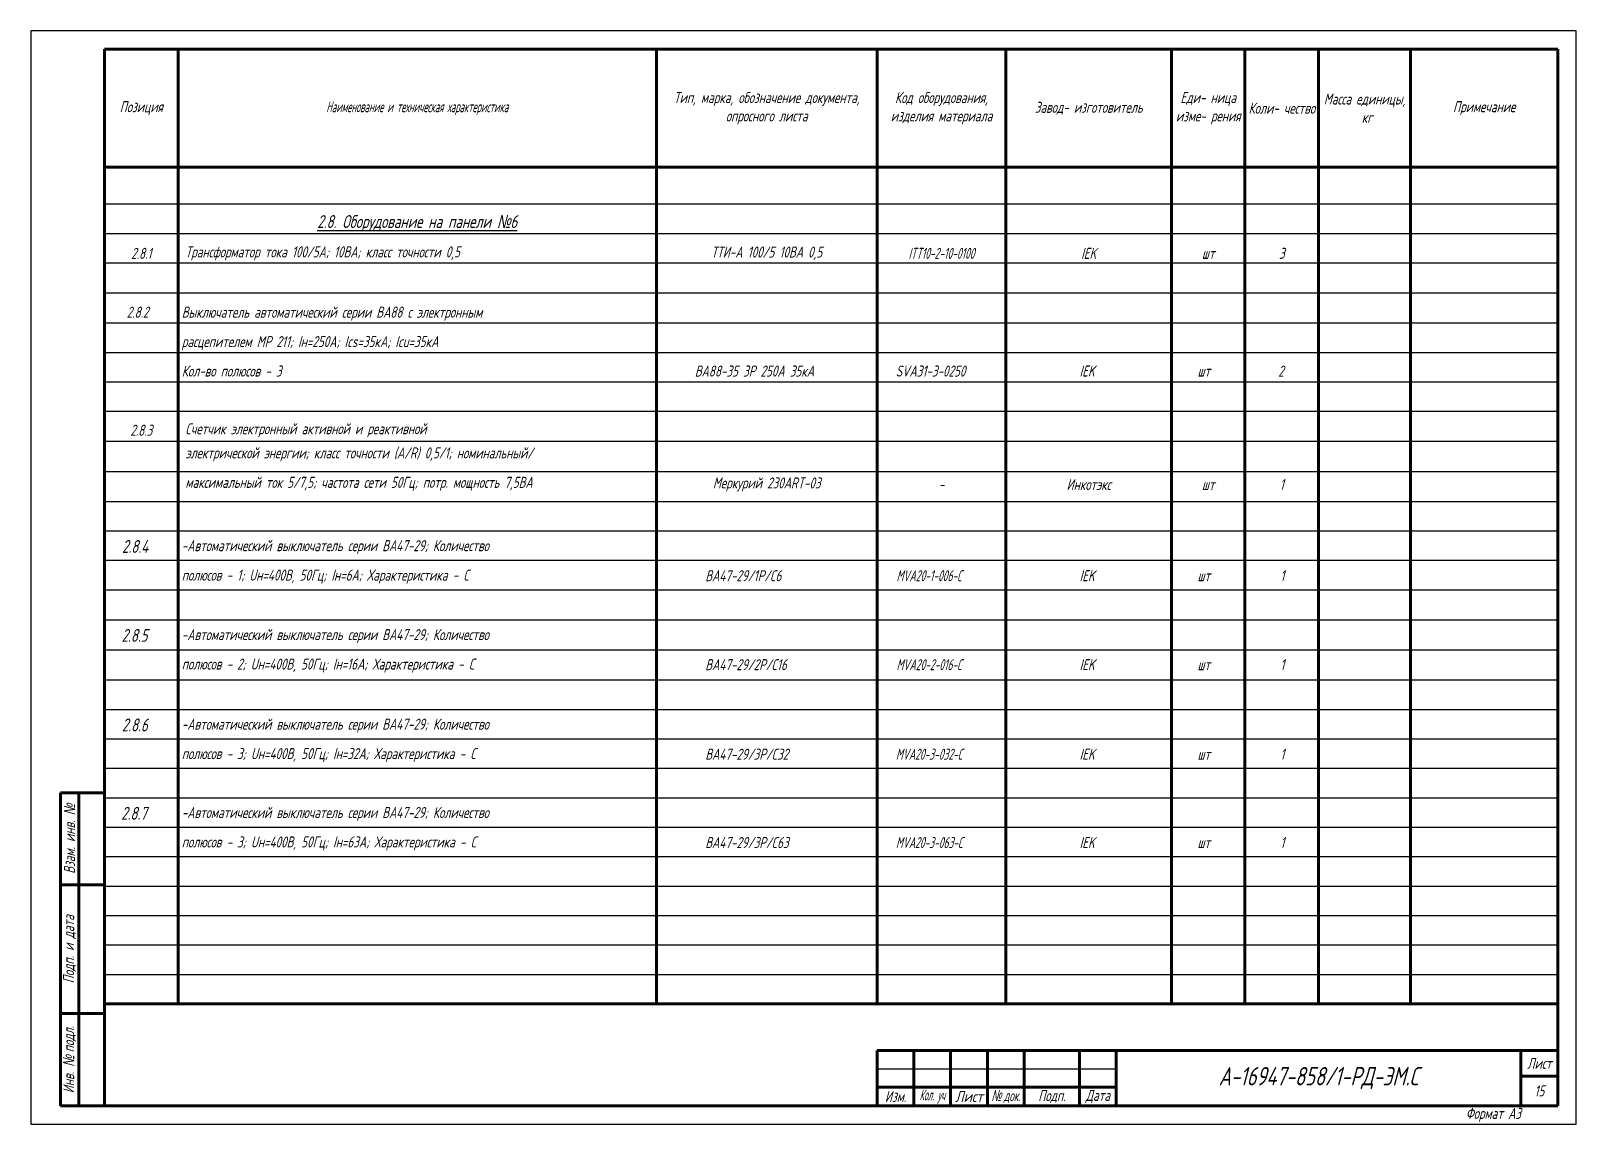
# Model space of a CAD drawing. Header units: millimetres. Extents: x -10490 to 5162, y -5053 to 76.
# Drawn here: x 3062 to 3482, y -344.1 to -47.1 of the extents above; entities that cross this region are included whole.
import ezdxf

# ---------------------------------------------------------------- set-up
doc = ezdxf.new("R2010")
doc.units = ezdxf.units.MM
for name, color, linetype, lineweight in [('Рамка толстая', 7, 'Continuous', 60), ('Рамка тонкая', 5, 'Continuous', 25), ('Спецификация', 9, 'Continuous', 25), ('Текст', 2, 'Continuous', 25), ('Штампы', 252, 'Continuous', 25)]:
    doc.layers.add(name, color=color, linetype=linetype, lineweight=lineweight)
doc.styles.add('SIMPLEX', font='simplex.shx', dxfattribs={"width": 0.7, "oblique": 15})

msp = doc.modelspace()

# ---------------------------------------------------------------- texts
at = {"layer": 'Спецификация', "color": 2, "style": 'SIMPLEX'}
for s, insert, char_height, width, attachment_point in [('{\\C2;Позиция}', (3091.95639, -68.14683), 3, 20, 5), ('{\\Fgost|c204;\\Q15;\\C2;Наименование и техническая характеристика}', (3166.95639, -68.14683), 3, 130, 5), ('{\\C2;Тип, марка, обозначение документа, опросного листа}', (3261.95639, -68.14683), 3, 60, 5), ('{\\C2;Код оборудования, изделия материала}', (3309.45639, -68.14683), 3, 35, 5), ('{\\C2;Завод- изготовитель}', (3349.45639, -68.14683), 3, 45, 5), ('{\\C2;Еди- ница изме- рения}', (3381.95639, -68.14683), 3, 20, 5), ('{\\C2;Коли- чество}', (3401.95639, -68.14683), 3, 20, 5), ('{\\C2;Масса единицы,  кг}', (3424.45639, -68.14683), 3, 25, 5), ('{\\C2;Примечание}', (3456.95639, -68.14683), 3, 40, 5), ('{\\L2.8. Оборудование на панели \\fArial|b0|i0|c204|p34;№\\Fsimplex|c204;6}', (3166.95639, -99.41303), 3.5, 126, 5), ('2.8.1', (3091.95639, -107.57969), 3, 20, 5), ('Трансформатор тока 100/5А; 10ВА; класс точности 0,5', (3103.95639, -107.57969), 3, 126, 4), ('ТТИ-А 100/5 10ВА 0,5', (3261.95639, -107.57969), 3, 60, 5), ('{\\W0.6;ITT10-2-10-0100}', (3309.45639, -107.57969), 3, 35, 5), ('IEK', (3349.45639, -107.57969), 3, 45, 5), ('шт', (3381.95639, -107.57969), 3, 20, 5), ('3', (3401.95639, -107.57969), 3, 20, 5), ('2.8.3', (3091.95639, -155.63694), 3, 20, 5), ('Счетчик электронный активной и реактивной ', (3103.95639, -155.63694), 3, 126, 4), ('электрической энергии; класс точности (A/R) 0,5/1; номинальный/ ', (3103.95639, -162.20408), 3, 126, 4), ('максимальный ток 5/7,5; частота сети 50Гц; потр. мощность 7,5ВА', (3103.95639, -170.20408), 3, 126, 4), ('Меркурий 230ART-03', (3261.95639, -170.37074), 3, 60, 5), ('-', (3309.45639, -170.37074), 3, 35, 5), ('Инкотэкс', (3349.45639, -170.37074), 3, 45, 5), ('шт', (3381.95639, -170.37074), 3, 20, 5), ('1', (3401.95639, -170.37074), 3, 20, 5)]:
    msp.add_mtext(s, dxfattribs=dict(at, insert=insert, char_height=char_height, width=width, attachment_point=attachment_point))
at = {"layer": 'Текст', "attachment_point": 1, "style": 'SIMPLEX'}
for s, width, insert, char_height in [('\\pi6.0246;2.8.2', 20, (3081.95639, -122.05762), 3), ('Выключатель автоматический серии ВА88 с электронным', 129, (3102.95639, -122.05762), 3), ('расцепителем МР 211; Iн=250А; Ics=35кА; Icu=35кА', 129, (3102.95639, -130.05762), 3), ('{\\W0.7;Кол-во полюсов - 3}', 129, (3102.95639, -138.05762), 3), ('\\pi10.45;ВА88-35 3Р 250А 35кА', 60, (3231.95639, -138.05762), 3), ('\\pi5.0821;SVA31-3-0250', 35, (3291.95639, -138.05762), 3), ('\\pi20.048;IEK', 45, (3326.95639, -138.05762), 3), ('\\pi9.0246;2', 20, (3391.95639, -138.05762), 3), ('\\pi7.0965;шт', 20, (3371.95639, -138.05762), 3), ('\\pi5.4478;2.8.4', 20, (3081.2699, -185.45809), 3.5), ('-Автоматический выключатель серии ВА47-29; Количество', 129, (3102.95639, -185.4957), 3), ('полюсов - 1; Uн=400В, 50Гц; Iн=6А; Характеристика - C', 129, (3102.95639, -193.4957), 3), ('\\pi13.293;ВА47-29/1Р/С6', 60, (3231.95639, -193.66237), 3), ('\\pi5.2795;{\\W0.6;MVA20-1-006-С}', 35, (3291.95639, -193.66237), 3), ('\\pi20.048;IEK', 45, (3326.95639, -193.66237), 3), ('\\pi7.0965;шт', 20, (3371.95639, -193.66237), 3), ('\\pi9.5981;1', 20, (3391.95639, -193.66237), 3), ('\\pi5.3311;2.8.5', 20, (3081.2699, -209.62476), 3.5), ('-Автоматический выключатель серии ВА47-29; Количество', 129, (3102.95639, -209.66237), 3), ('полюсов - 2; Uн=400В, 50Гц; Iн=16А; Характеристика - C', 129, (3102.95639, -217.66237), 3), ('\\pi13.293;ВА47-29/2Р/С16', 60, (3231.95639, -217.82903), 3), ('\\pi5.2795;{\\W0.6;MVA20-2-016-С}', 35, (3291.95639, -217.82903), 3), ('\\pi20.048;IEK', 45, (3326.95639, -217.82903), 3), ('\\pi9.5981;1', 20, (3391.95639, -217.82903), 3), ('\\pi7.0965;шт', 20, (3371.95639, -217.82903), 3), ('\\pi5.3981;2.8.6', 20, (3081.2699, -233.95809), 3.5), ('-Автоматический выключатель серии ВА47-29; Количество', 129, (3102.95639, -233.9957), 3), ('полюсов - 3; Uн=400В, 50Гц; Iн=32А; Характеристика - C', 129, (3102.95639, -241.9957), 3), ('\\pi13.293;ВА47-29/3Р/С32', 60, (3231.95639, -242.16237), 3), ('\\pi5.1081;{\\W0.6;MVA20-3-032-С}', 35, (3291.95639, -242.16237), 3), ('\\pi20.048;IEK', 45, (3326.95639, -242.16237), 3), ('\\pi7.0965;шт', 20, (3371.95639, -242.16237), 3), ('\\pi9.5981;1', 20, (3391.95639, -242.16237), 3), ('\\pi5.2144;2.8.7', 20, (3081.2699, -257.95809), 3.5), ('-Автоматический выключатель серии ВА47-29; Количество', 129, (3102.95639, -257.9957), 3), ('полюсов - 3; Uн=400В, 50Гц; Iн=63А; Характеристика - C', 129, (3102.95639, -265.9957), 3), ('\\pi13.293;ВА47-29/3Р/С63', 60, (3231.95639, -266.16237), 3), ('\\pi5.1081;{\\W0.6;MVA20-3-063-С}', 35, (3291.95639, -266.16237), 3), ('\\pi20.048;IEK', 45, (3326.95639, -266.16237), 3), ('\\pi7.0965;шт', 20, (3371.95639, -266.16237), 3), ('\\pi9.5981;1', 20, (3391.95639, -266.16237), 3)]:
    msp.add_mtext_dynamic_manual_height_columns(s, width=width, gutter_width=12.5, heights=[0], dxfattribs=dict(at, insert=insert, char_height=char_height))
at = {"layer": 'Штампы', "color": 2, "char_height": 3, "attachment_point": 5, "rotation": 90, "style": 'SIMPLEX'}
for s, insert, width in [('Взам. инв. {\\fArial|b0|i0|c204|p34;№}', (3072.45639, -266.64683), 25), ('Подп. и дата', (3072.45639, -296.64683), 35), ('Инв. {\\fArial|b0|i0|c204|p34;№ }подл.', (3072.45639, -326.64683), 25)]:
    msp.add_mtext(s, dxfattribs=dict(at, insert=insert, width=width))
at = {"layer": 'Штампы', "color": 2, "style": 'SIMPLEX'}
for s, insert, char_height, width, attachment_point in [('{\\W0.7;Лист}', (3471.95639, -327.64683), 3, 10, 5), ('А-16947-858/1-РД-ЭМ.С', (3411.95639, -331.64683), 5, 110, 5), ('Изм.', (3296.95639, -336.64683), 3, 10, 5), ('{\\W0.5;Кол. уч}', (3306.95639, -336.64683), 3, 10, 5), ('{\\W0.8;Лист}', (3316.95639, -336.64683), 3, 10, 5), ('{\\fArial|b0|i0|c204|p34;\\W0.6;№ \\Fsimplex|c204;док.}', (3326.95639, -336.64683), 3, 10, 5), ('Подп.', (3339.45639, -336.64683), 3, 15, 5), ('{\\W0.7;Дата}', (3351.95639, -336.64683), 3, 10, 5), ('15', (3471.95639, -335.14683), 3, 10, 5), ('Формат А3', (3466.95639, -341.64683), 3, 165, 6)]:
    msp.add_mtext(s, dxfattribs=dict(at, insert=insert, char_height=char_height, width=width, attachment_point=attachment_point))

# ---------------------------------------------------------------- blocks, each defined once
blk = doc.blocks.new('A$C64336E77')
at = {"layer": 'Рамка толстая'}
for p, q in [((20, 5), (20, 292)), ((20, 292), (415, 292)), ((415, 292), (415, 5)), ((20, 5), (415, 5))]:
    blk.add_line(p, q, dxfattribs=at)
at = {"layer": 'Рамка тонкая'}
for p, q in [((0, 297), (0, 0)), ((420, 297), (0, 297)), ((420, 0), (420, 297)), ((0, 0), (420, 0))]:
    blk.add_line(p, q, dxfattribs=at)

# ---------------------------------------------------------------- linework, layer by layer
at = {"layer": 'Спецификация', "lineweight": 60}
for p, q in [((3081.95639, -52.14683), (3476.95639, -52.14683)), ((3101.95639, -52.14683), (3101.95639, -311.48017)), ((3231.95639, -52.14683), (3231.95639, -311.48017)), ((3291.95639, -52.14683), (3291.95639, -311.48017)), ((3326.95639, -52.14683), (3326.95639, -311.48017)), ((3371.95639, -52.14683), (3371.95639, -311.48017)), ((3391.95639, -52.14683), (3391.95639, -311.48017)), ((3411.95639, -52.14683), (3411.95639, -311.48017)), ((3436.95639, -52.14683), (3436.95639, -311.48017)), ((3476.95639, -52.14683), (3476.95639, -311.48017)), ((3081.95639, -84.14683), (3476.95639, -84.14683)), ((3081.95639, -311.48017), (3476.95639, -311.48017))]:
    msp.add_line(p, q, dxfattribs=at)
at = {"layer": 'Спецификация', "color": 5}
for p, q in [((3081.95639, -94.14683), (3476.95639, -94.14683)), ((3081.95639, -102.14683), (3476.95639, -102.14683)), ((3081.95639, -110.14683), (3476.95639, -110.14683)), ((3081.95639, -118.3135), (3476.95639, -118.3135)), ((3081.95639, -126.48017), (3476.95639, -126.48017)), ((3081.95639, -134.48017), (3476.95639, -134.48017)), ((3081.95639, -142.48017), (3476.95639, -142.48017)), ((3081.95639, -150.48017), (3476.95639, -150.48017)), ((3081.95639, -158.64683), (3476.95639, -158.64683)), ((3081.95639, -166.8135), (3476.95639, -166.8135)), ((3081.95639, -174.98017), (3476.95639, -174.98017)), ((3081.95639, -182.98017), (3476.95639, -182.98017)), ((3081.95639, -190.98017), (3476.95639, -190.98017)), ((3081.95639, -198.98017), (3476.95639, -198.98017)), ((3081.95639, -207.14683), (3476.95639, -207.14683)), ((3081.95639, -215.3135), (3476.95639, -215.3135)), ((3081.95639, -223.48017), (3476.95639, -223.48017)), ((3081.95639, -231.48017), (3476.95639, -231.48017)), ((3081.95639, -239.48017), (3476.95639, -239.48017)), ((3081.95639, -247.48017), (3476.95639, -247.48017)), ((3081.95639, -255.48017), (3476.95639, -255.48017)), ((3081.95639, -263.48017), (3476.95639, -263.48017)), ((3081.95639, -271.48017), (3476.95639, -271.48017)), ((3081.95639, -279.48017), (3476.95639, -279.48017)), ((3081.95639, -287.48017), (3476.95639, -287.48017)), ((3081.95639, -295.48017), (3476.95639, -295.48017)), ((3081.95639, -303.48017), (3476.95639, -303.48017))]:
    msp.add_line(p, q, dxfattribs=at)
at = {"layer": 'Штампы', "lineweight": 60}
for p, q in [((3069.95639, -339.14683), (3069.95639, -254.14683)), ((3069.95639, -254.14683), (3081.95639, -254.14683)), ((3074.95639, -339.14683), (3074.95639, -254.14683)), ((3069.95639, -279.14683), (3081.95639, -279.14683)), ((3069.95639, -314.14683), (3081.95639, -314.14683)), ((3291.95639, -324.14683), (3476.95639, -324.14683)), ((3291.95639, -324.14683), (3291.95639, -339.14683)), ((3301.95639, -324.14683), (3301.95639, -339.14683)), ((3311.95639, -324.14683), (3311.95639, -339.14683)), ((3321.95639, -324.14683), (3321.95639, -339.14683)), ((3331.95639, -324.14683), (3331.95639, -339.14683)), ((3346.95639, -324.14683), (3346.95639, -339.14683)), ((3356.95639, -324.14683), (3356.95639, -339.14683)), ((3466.95639, -324.14683), (3466.95639, -339.14683)), ((3476.95639, -324.14683), (3476.95639, -339.14683)), ((3466.95639, -331.14683), (3476.95639, -331.14683)), ((3291.95639, -334.14683), (3356.95639, -334.14683)), ((3069.95639, -339.14683), (3081.95639, -339.14683)), ((3291.95639, -339.14683), (3476.95639, -339.14683))]:
    msp.add_line(p, q, dxfattribs=at)
at = {"layer": 'Штампы', "color": 5, "lineweight": 25}
msp.add_line((3291.95639, -329.14683), (3356.95639, -329.14683), dxfattribs=at)
at = {"layer": 'Штампы', "color": 8, "lineweight": 0}
msp.add_line((3291.95639, -344.14683), (3476.95639, -344.14683), dxfattribs=at)

# ---------------------------------------------------------------- block references
msp.add_blockref('A$C64336E77', (3061.9564, -344.14683))

msp.set_redraw_order([(e.dxf.handle, doc.entitydb.next_handle()) for e in msp.query("TEXT MTEXT ATTDEF DIMENSION ARC_DIMENSION")])  # texts and dimensions are drawn at this point

doc.saveas('drawing.dxf')
